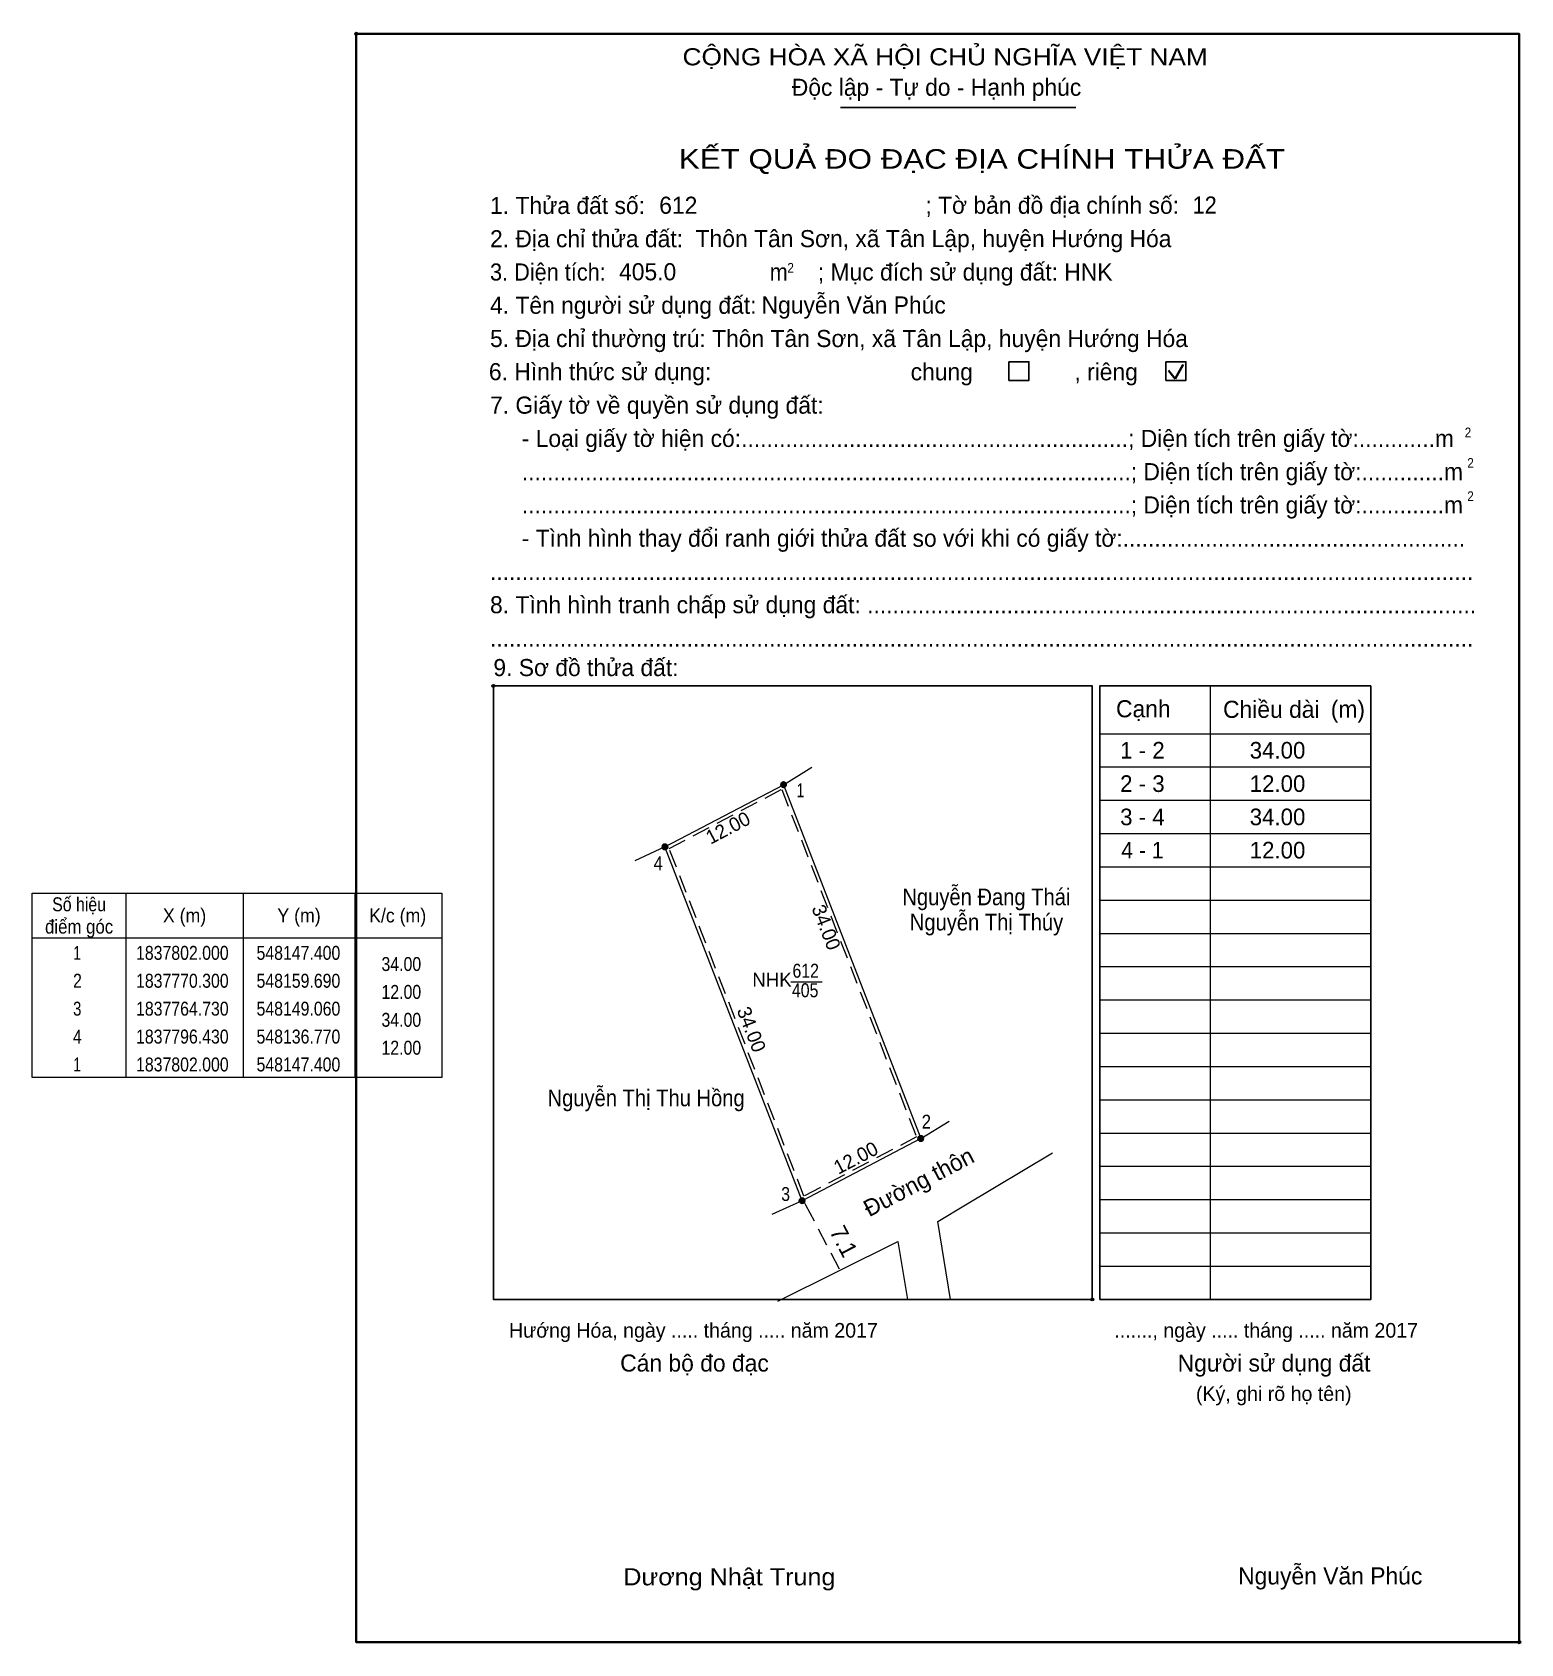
# Model space of a CAD drawing. Header units: metres. Extents: x 548080 to 548710, y 1837725 to 1837869.
# Drawn here: x 548080.1 to 548213.5, y 1837725 to 1837869.4 of the extents above; entities that cross this region are included whole.
import ezdxf
from ezdxf.enums import TextEntityAlignment as Align

# ---------------------------------------------------------------- set-up
doc = ezdxf.new("R2010")
doc.units = ezdxf.units.M
doc.header["$LTSCALE"] = 0.54
doc.header["$PDMODE"] = 32
doc.header["$PDSIZE"] = 0.27
doc.linetypes.add('MEDIUM_DASHED', pattern=[4.5, 3, -1.5])
for name, color, linetype, lineweight in [('1', 7, 'Continuous', 13), ('10', 7, 'Continuous', 13), ('11', 7, 'Continuous', 25), ('2', 7, 'Continuous', 35), ('27', 7, 'Continuous', 13), ('50', 7, 'Continuous', 25), ('63', 7, 'Continuous', 13)]:
    doc.layers.add(name, color=color, linetype=linetype, lineweight=lineweight)
for name, color, linetype in [('36', 7, 'Continuous'), ('48', 7, 'Continuous'), ('52', 7, 'Continuous'), ('6', 7, 'Continuous'), ('9', 7, 'Continuous')]:
    doc.layers.add(name, color=color, linetype=linetype)

msp = doc.modelspace()

# ---------------------------------------------------------------- texts
at = {"layer": '1'}
for s, height, width, p in [('CỘNG HÒA XÃ HỘI CHỦ NGHĨA VIỆT NAM', 1.53, 1.15, (548138.35, 1837866.45)), ('3. Diện tích:', 1.53, 0.95, (548121.1, 1837847.17)), ('m', 1.53, 0.95, (548146.16, 1837847.17)), ('2', 0.8745, 0.9, (548147.74, 1837847.87)), ('2', 0.8745, 0.9, (548208.43, 1837833.12)), ('2', 0.8745, 0.9, (548208.66, 1837830.39)), ('2', 0.8745, 0.9, (548208.66, 1837827.41)), ('Dương Nhật Trung', 1.531, 1.1, (548133.04, 1837730.27))]:
    msp.add_text(s, height=height, dxfattribs=dict(at, width=width)).set_placement(p)
for s, height, p in [('Độc lập - Tự do - Hạnh phúc', 1.53, (548148.14, 1837863.72)), ('1. Thửa đất số:', 1.53, (548121.1, 1837853.13)), ('; Tờ bản đồ địa chính số:', 1.53, (548160.11, 1837853.15)), ('2. Địa chỉ thửa đất:', 1.53, (548121.1, 1837850.15)), ('; Mục đích sử dụng đất: HNK', 1.531, (548150.47, 1837847.17)), ('4. Tên người sử dụng đất:', 1.53, (548121.1, 1837844.19)), ('5. Địa chỉ thường trú: Thôn Tân Sơn, xã Tân Lập, huyện Hướng Hóa', 1.531, (548121.1, 1837841.21)), ('chung                , riêng', 1.53, (548158.79, 1837838.23)), ('7. Giấy tờ về quyền sử dụng đất:', 1.53, (548121.1, 1837835.24)), ('     - Loại giấy tờ hiện có:.............................................................; Diện tích trên giấy tờ:............m', 1.53, (548121.1, 1837832.26)), ('     ................................................................................................; Diện tích trên giấy tờ:.............m', 1.53, (548121.1, 1837829.28)), ('     ................................................................................................; Diện tích trên giấy tờ:.............m', 1.53, (548121.1, 1837826.3)), ('     - Tình hình thay đổi ranh giới thửa đất so với khi có giấy tờ:......................................................', 1.53, (548121.1, 1837823.32)), ('...........................................................................................................................................................', 1.53, (548121.1, 1837820.34)), ('8. Tình hình tranh chấp sử dụng đất: ................................................................................................', 1.53, (548121.1, 1837817.36)), ('...........................................................................................................................................................', 1.53, (548121.1, 1837814.37)), ('9. Sơ đồ thửa đất:', 1.53, (548121.4, 1837811.73)), ('Cạnh', 1.53, (548177.19, 1837808.04)), ('Chiều dài', 1.53, (548186.78, 1837807.99)), ('(m)', 1.53, (548196.43, 1837808.01)), ('Hướng Hóa, ngày ..... tháng ..... năm 2017', 1.312, (548122.8, 1837752.46)), ('......., ngày ..... tháng ..... năm 2017', 1.312, (548177.04, 1837752.46)), ('Cán bộ đo đạc', 1.531, (548132.76, 1837749.42)), ('Người sử dụng đất', 1.53, (548182.71, 1837749.42)), ('(Ký, ghi rõ họ tên)', 1.312, (548184.35, 1837746.79))]:
    msp.add_text(s, height=height, dxfattribs=at).set_placement(p)
for s, height, width, p in [('KẾT QUẢ ĐO ĐẠC ĐỊA CHÍNH THỬA ĐẤT', 1.749, 1.2, (548165.175, 1837857.19)), ('612', 1.25, 0.85, (548149.385, 1837784.71)), ('405', 1.25, 0.85, (548149.335, 1837782.96))]:
    msp.add_text(s, height=height, dxfattribs=dict(at, width=width)).set_placement(p, align=Align.CENTER)
msp.add_text('NHK', height=1.25, dxfattribs=at).set_placement((548146.365, 1837783.9), align=Align.CENTER)
at = {"layer": '10'}
for s, rotation, p in [('Đường thôn', 27.654, (548155.07, 1837763.24)), ('7.1', 297.654, (548151.48, 1837761.98))]:
    msp.add_text(s, height=1.5, rotation=rotation, dxfattribs=at).set_placement(p)
at = {"layer": '36', "width": 0.9}
for s, p in [('Nguyễn Đang Thái', (548165.575, 1837791.2)), ('Nguyễn Thị Thúy', (548165.585, 1837788.94)), ('Nguyễn Thị Thu Hồng', (548135.085, 1837773.19))]:
    msp.add_text(s, height=1.5, dxfattribs=at).set_placement(p, align=Align.CENTER)
at = {"layer": '48'}
msp.add_text('6. Hình thức sử dụng:', height=1.531, dxfattribs=at).set_placement((548121, 1837838.24))
at = {"layer": '52'}
for s, p in [('1 - 2', (548179.555, 1837804.34)), ('34.00', (548191.66, 1837804.34)), ('2 - 3', (548179.55, 1837801.35)), ('12.00', (548191.66, 1837801.35)), ('3 - 4', (548179.555, 1837798.37)), ('34.00', (548191.66, 1837798.37)), ('12.00', (548191.66, 1837795.39))]:
    msp.add_text(s, height=1.491, dxfattribs=at).set_placement(p, align=Align.CENTER)
at = {"layer": '52', "width": 0.95}
msp.add_text('4 - 1', height=1.491, dxfattribs=at).set_placement((548179.555, 1837795.39), align=Align.CENTER)
at = {"layer": '6'}
for s, p in [('612', (548136.26, 1837853.15)), ('Thôn Tân Sơn, xã Tân Lập, huyện Hướng Hóa', (548139.52, 1837850.16)), ('405.0', (548132.66, 1837847.19)), ('Nguyễn Văn Phúc', (548145.43, 1837844.21)), ('Nguyễn Văn Phúc', (548188.13, 1837730.35))]:
    msp.add_text(s, height=1.531, dxfattribs=at).set_placement(p)
at = {"layer": '6', "width": 0.95}
msp.add_text('12', height=1.531, dxfattribs=at).set_placement((548184.05, 1837853.17))
at = {"layer": '63'}
for s, rotation, p in [('12.00', 27.654, (548142.7099, 1837797.5855)), ('34.00', 291.191, (548150.644, 1837789.0009)), ('34.00', 291.191, (548143.944, 1837779.8509)), ('12.00', 27.654, (548154.1599, 1837768.0155))]:
    msp.add_text(s, height=1.25, rotation=rotation, dxfattribs=at).set_placement(p, align=Align.CENTER)
for s, width, p in [('Số hiệu', 0.85, (548084.28, 1837790.66)), ('điểm góc', 0.9, (548084.28, 1837788.66)), ('X (m)', 0.95, (548093.73, 1837789.66)), ('Y (m)', 0.95, (548103.985, 1837789.66)), ('K/c (m)', 0.95, (548112.825, 1837789.66)), (' 1', 0.75, (548083.93, 1837786.31)), ('1837802.000', 0.85, (548093.53, 1837786.31)), ('548147.400', 0.85, (548103.93, 1837786.31)), (' 2', 0.85, (548083.935, 1837783.81)), ('1837770.300', 0.85, (548093.53, 1837783.81)), ('548159.690', 0.85, (548103.93, 1837783.81)), (' 3', 0.8, (548083.925, 1837781.31)), ('1837764.730', 0.85, (548093.53, 1837781.31)), ('548149.060', 0.85, (548103.93, 1837781.31)), (' 4', 0.85, (548083.93, 1837778.81)), ('1837796.430', 0.85, (548093.53, 1837778.81)), ('548136.770', 0.85, (548103.93, 1837778.81)), (' 1', 0.75, (548083.93, 1837776.31)), ('1837802.000', 0.85, (548093.53, 1837776.31)), ('548147.400', 0.85, (548103.93, 1837776.31))]:
    msp.add_text(s, height=1.25, dxfattribs=dict(at, width=width)).set_placement(p, align=Align.CENTER)
at = {"layer": '63', "width": 0.85}
for s, p in [('34.00', (548114.93, 1837785.31)), ('12.00', (548114.93, 1837782.81)), ('34.00', (548114.93, 1837780.31)), ('12.00', (548114.93, 1837777.81))]:
    msp.add_text(s, height=1.25, dxfattribs=at).set_placement(p, align=Align.RIGHT)
at = {"layer": '9'}
for s, width, p in [('1', 0.75, (548148.91, 1837800.87)), ('4', 0.9, (548136.17, 1837794.34)), ('2', 0.9, (548160.195, 1837771.19)), ('3', 0.85, (548147.585, 1837764.71))]:
    msp.add_text(s, height=1.242, dxfattribs=dict(at, width=width)).set_placement(p, align=Align.CENTER)

# ---------------------------------------------------------------- hatches: boundary and pattern name
at = {"layer": '11'}
for points in [[(548147.6485, 1837802, 1), (548147.1515, 1837802, 1)], [(548137.0185, 1837796.43, 1), (548136.5215, 1837796.43, 1)], [(548137.0185, 1837796.43, 1), (548136.5215, 1837796.43, 1)], [(548159.9385, 1837770.3, 1), (548159.4415, 1837770.3, 1)], [(548149.3085, 1837764.73, 1), (548148.8115, 1837764.73, 1)]]:
    msp.add_hatch(color=256, dxfattribs=at).paths.add_polyline_path(points)

# ---------------------------------------------------------------- linework, layer by layer
at = {"layer": '1', "lineweight": 25}
for p, q in [((548152.51, 1837862.68), (548173.58, 1837862.68)), ((548200.03, 1837755.88), (548200.03, 1837810.87))]:
    msp.add_line(p, q, dxfattribs=at)
at = {"layer": '1', "lineweight": 35}
for p, q in [((548181.9, 1837839.12), (548182.49, 1837838.35)), ((548182.49, 1837838.35), (548183.21, 1837839.64))]:
    msp.add_line(p, q, dxfattribs=at)
at = {"layer": '1'}
for p, q in [((548185.62, 1837810.87), (548185.62, 1837755.88)), ((548175.75, 1837806.57), (548192.44, 1837806.57)), ((548192.44, 1837806.57), (548200.03, 1837806.57)), ((548175.75, 1837803.59), (548192.44, 1837803.59)), ((548192.44, 1837803.59), (548200.03, 1837803.59)), ((548175.75, 1837800.61), (548192.44, 1837800.61)), ((548192.44, 1837800.61), (548200.03, 1837800.61)), ((548175.75, 1837797.63), (548192.44, 1837797.63)), ((548192.44, 1837797.63), (548200.03, 1837797.63)), ((548175.75, 1837794.65), (548192.44, 1837794.65)), ((548192.44, 1837794.65), (548200.03, 1837794.65)), ((548175.75, 1837791.66), (548192.44, 1837791.66)), ((548192.44, 1837791.66), (548200.03, 1837791.66)), ((548175.75, 1837788.68), (548192.44, 1837788.68)), ((548192.44, 1837788.68), (548200.03, 1837788.68)), ((548175.75, 1837785.7), (548192.44, 1837785.7)), ((548192.44, 1837785.7), (548200.03, 1837785.7)), ((548175.75, 1837782.72), (548192.44, 1837782.72)), ((548192.44, 1837782.72), (548200.03, 1837782.72)), ((548175.75, 1837779.74), (548192.44, 1837779.74)), ((548192.44, 1837779.74), (548200.03, 1837779.74)), ((548175.75, 1837776.76), (548192.44, 1837776.76)), ((548192.44, 1837776.76), (548200.03, 1837776.76)), ((548175.75, 1837773.77), (548192.44, 1837773.77)), ((548192.44, 1837773.77), (548200.03, 1837773.77)), ((548175.75, 1837770.79), (548192.44, 1837770.79)), ((548192.44, 1837770.79), (548200.03, 1837770.79)), ((548175.75, 1837767.81), (548192.44, 1837767.81)), ((548192.44, 1837767.81), (548200.03, 1837767.81)), ((548175.75, 1837764.83), (548192.44, 1837764.83)), ((548192.44, 1837764.83), (548200.03, 1837764.83)), ((548175.75, 1837761.85), (548192.44, 1837761.85)), ((548192.44, 1837761.85), (548200.03, 1837761.85)), ((548175.75, 1837758.87), (548192.44, 1837758.87)), ((548192.44, 1837758.87), (548200.03, 1837758.87))]:
    msp.add_line(p, q, dxfattribs=at)
at = {"layer": '1', "lineweight": 25}
msp.add_lwpolyline([(548121.4, 1837810.85), (548175.06, 1837810.85), (548175.06, 1837755.88), (548121.4, 1837755.88)], close=True, dxfattribs=at)
msp.add_lwpolyline([(548200.03, 1837810.87), (548175.75, 1837810.87), (548175.75, 1837755.88), (548200.03, 1837755.88), (548200.03, 1837756.42)], dxfattribs=at)
at = {"layer": '1'}
msp.add_lwpolyline([(548147.4, 1837802), (548159.69, 1837770.3), (548149.06, 1837764.73), (548136.77, 1837796.43)], close=True, dxfattribs=at)
for p in [(548109.12, 1837869.28), (548121.4, 1837810.85), (548175.06, 1837755.88), (548213.32, 1837725.17)]:
    msp.add_point(p, dxfattribs=at)
at = {"layer": '10', "linetype": 'MEDIUM_DASHED'}
for p, q in [((548149.16, 1837764.78), (548149.38, 1837764.37)), ((548149.38, 1837764.37), (548152.46, 1837758.49))]:
    msp.add_line(p, q, dxfattribs=at)
at = {"layer": '10'}
msp.add_line((548162.36, 1837755.88), (548161.21, 1837762.88), dxfattribs=at)
msp.add_lwpolyline([(548136.77, 1837796.43), (548147.4, 1837802), (548159.69, 1837770.3), (548149.06, 1837764.73)], close=True, dxfattribs=at)
at = {"layer": '10', "linetype": 'MEDIUM_DASHED'}
msp.add_lwpolyline([(548137.15, 1837796.29), (548147.24, 1837801.58), (548159.31, 1837770.44), (548149.22, 1837765.15)], close=True, dxfattribs=at)
at = {"layer": '10'}
for points in [[(548161.21, 1837762.88), (548163.71, 1837764.37), (548171.51, 1837769.03)], [(548146.9, 1837755.74), (548157.65, 1837761.06), (548158.5, 1837755.88)]]:
    msp.add_lwpolyline(points, dxfattribs=at)
at = {"layer": '11'}
for centre in [(548147.4, 1837802), (548136.77, 1837796.43), (548136.77, 1837796.43), (548159.69, 1837770.3), (548149.06, 1837764.73)]:
    msp.add_circle(centre, 0.2485, dxfattribs=at)
at = {"layer": '2'}
msp.add_lwpolyline([(548109.12, 1837869.28), (548213.31, 1837869.28), (548213.31, 1837725.17), (548109.12, 1837725.17)], close=True, dxfattribs=at)
at = {"layer": '27'}
for p, q in [((548147.4, 1837802), (548149.94, 1837803.57)), ((548136.77, 1837796.43), (548134.06, 1837795.19)), ((548159.69, 1837770.3), (548162.23, 1837771.87)), ((548148.27, 1837764.37), (548146.35, 1837763.49)), ((548149.06, 1837764.73), (548148.27, 1837764.37))]:
    msp.add_line(p, q, dxfattribs=at)
at = {"layer": '50'}
for points in [[(548167.59, 1837839.89), (548169.38, 1837839.89), (548169.38, 1837838.22), (548167.59, 1837838.22)], [(548181.66, 1837839.89), (548183.45, 1837839.89), (548183.45, 1837838.22), (548181.66, 1837838.22)]]:
    msp.add_lwpolyline(points, close=True, dxfattribs=at)
at = {"layer": '63'}
for p, q in [((548088.48, 1837792.28), (548088.48, 1837775.78)), ((548098.98, 1837792.28), (548098.98, 1837775.78)), ((548108.98, 1837792.28), (548108.98, 1837775.78)), ((548080.08, 1837788.28), (548116.78, 1837788.28)), ((548148.06, 1837784.34), (548150.87, 1837784.34))]:
    msp.add_line(p, q, dxfattribs=at)
msp.add_lwpolyline([(548080.08, 1837792.28), (548116.78, 1837792.28), (548116.78, 1837775.78), (548080.08, 1837775.78)], close=True, dxfattribs=at)

msp.set_redraw_order([(e.dxf.handle, doc.entitydb.next_handle()) for e in msp.query("TEXT MTEXT ATTDEF DIMENSION ARC_DIMENSION")])  # texts and dimensions are drawn at this point

doc.saveas('drawing.dxf')
